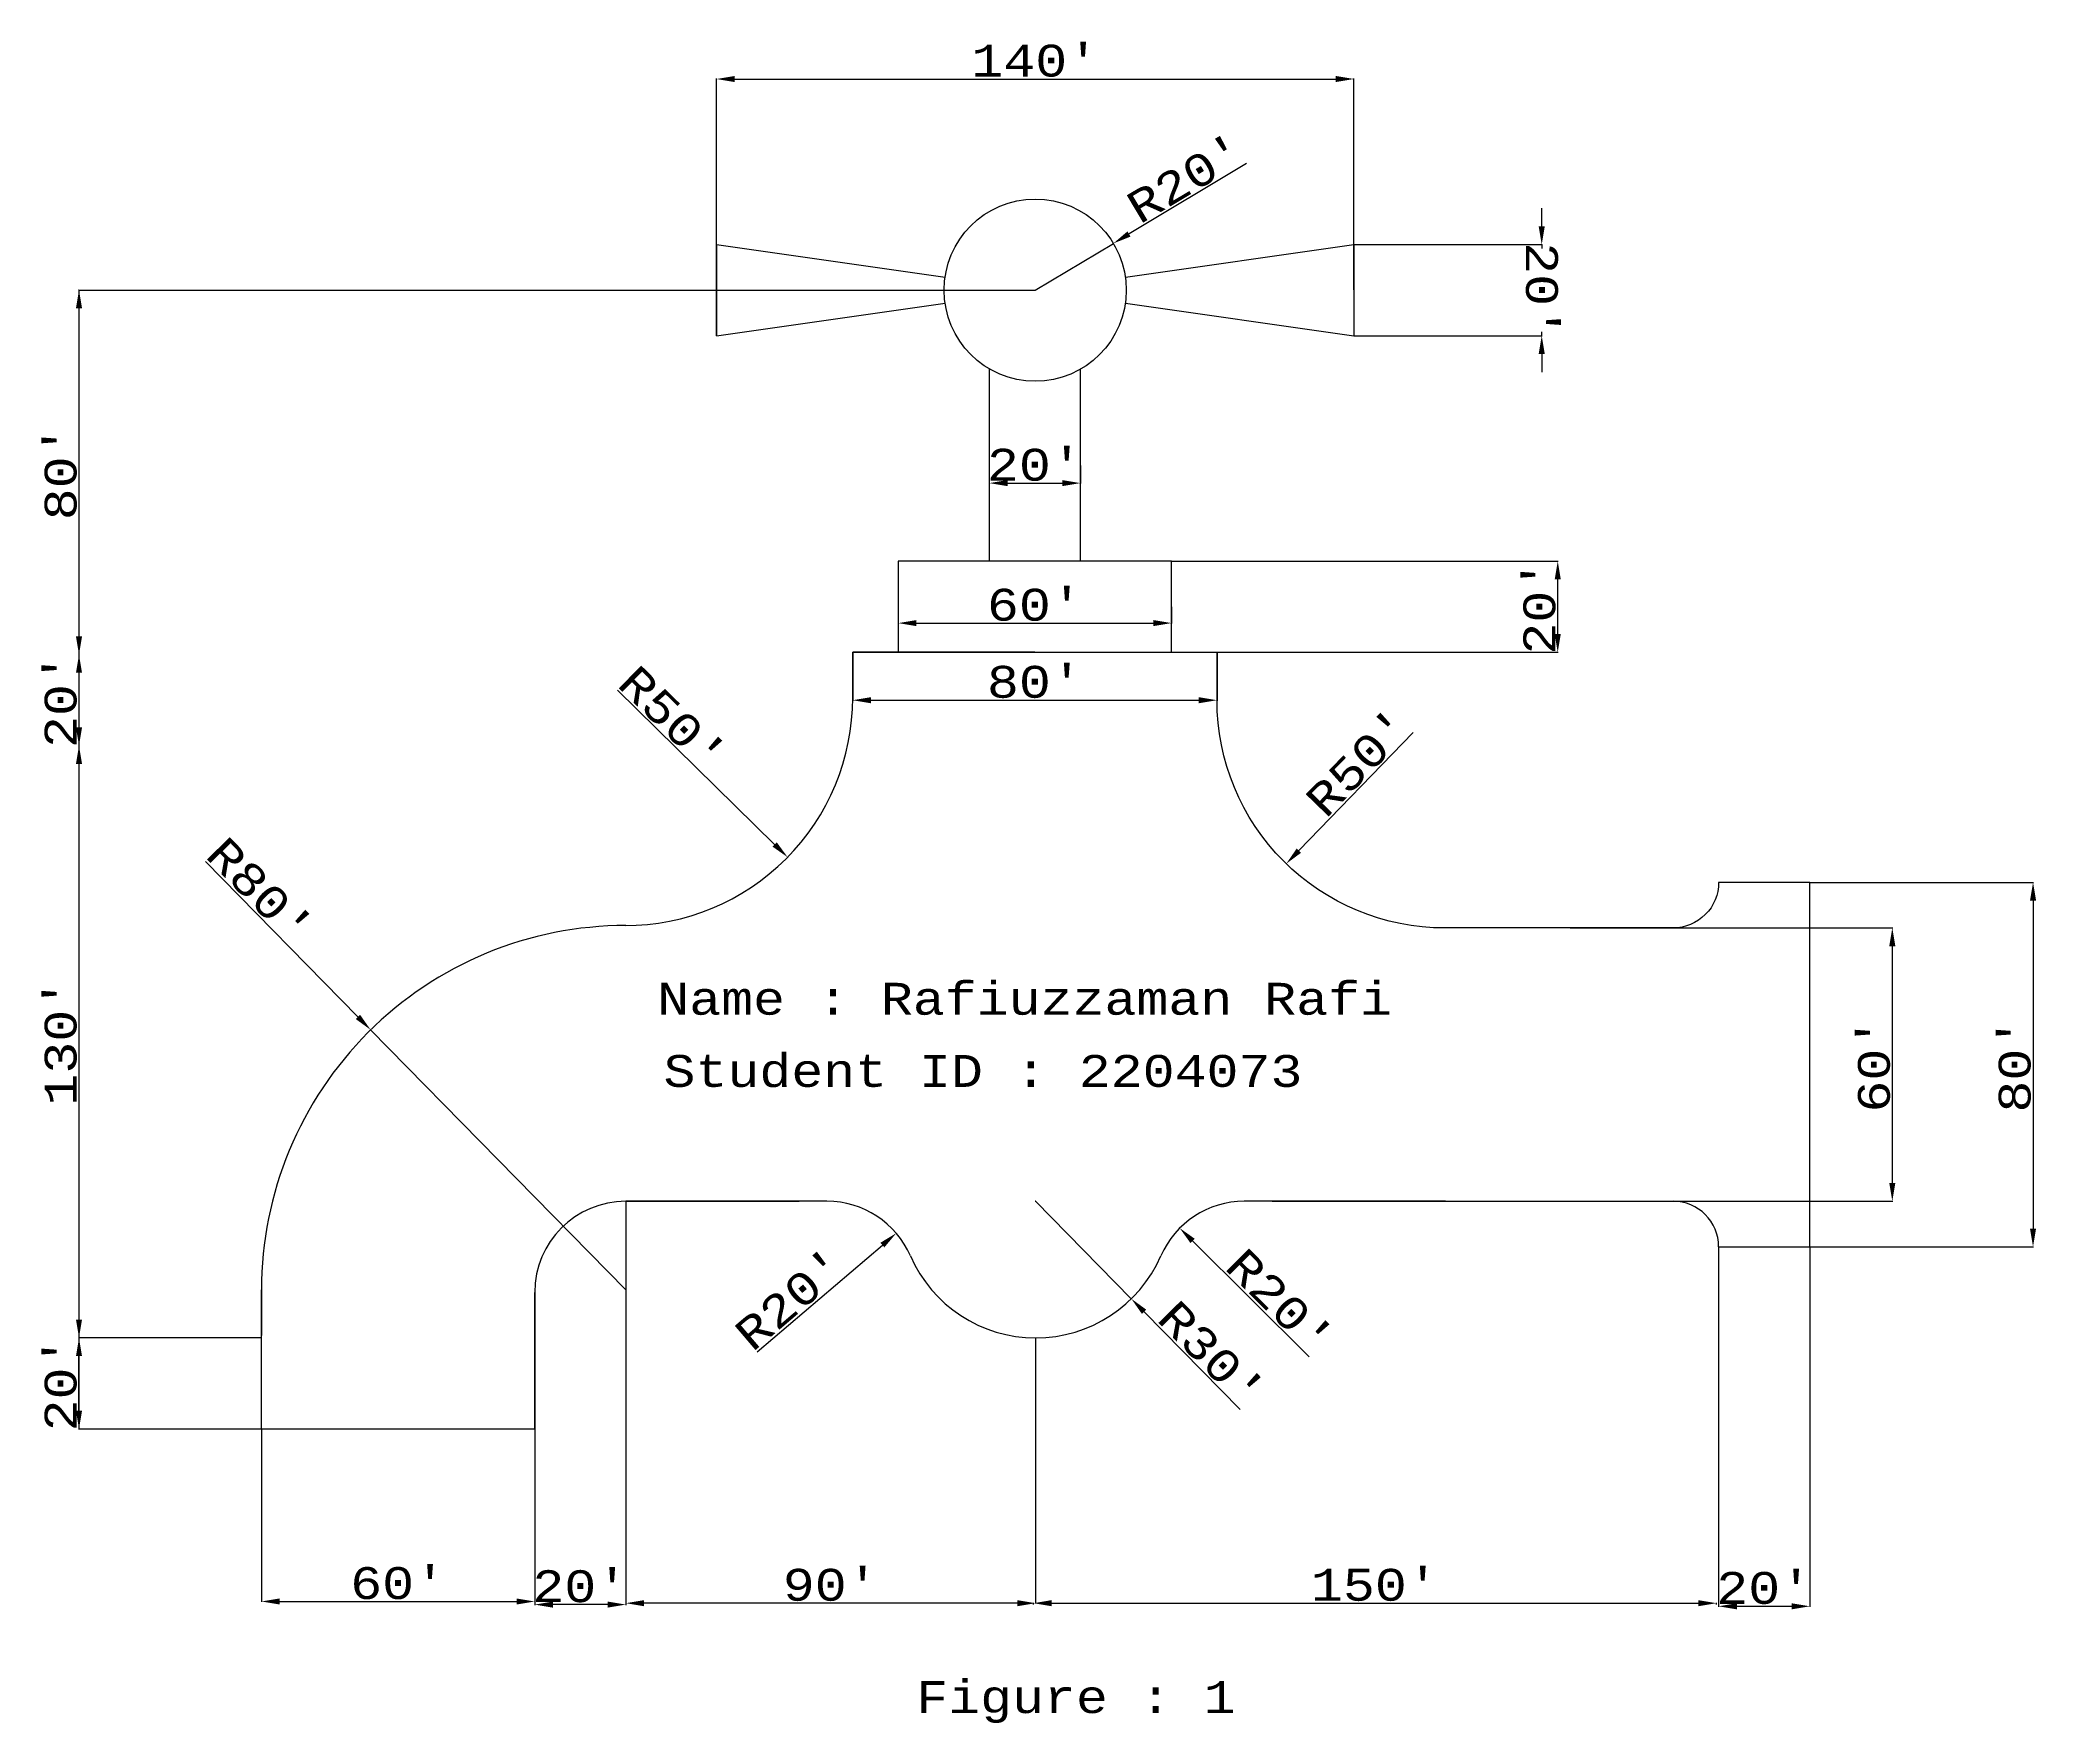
# Model space of a CAD drawing. Header units: millimetres. Extents: x 2647 to 7908, y -1264 to 3170.
import ezdxf

# ---------------------------------------------------------------- set-up
doc = ezdxf.new("R2010")
doc.units = ezdxf.units.MM
doc.styles.get("Standard").update_dxf_attribs({"font": 'Courier New.ttf', "height": 84})
doc.dimstyles.new('Annotative', dxfattribs={"dimscale": 0, "dimtxt": 6, "dimasz": 48, "dimexe": 1.25, "dimexo": 0.625, "dimtad": 1, "dimdec": 1, "dimlunit": 4, "dimtxsty": 'Standard', "dimcen": 0.09, "dimadec": 0, "dimazin": 0, "dimtfac": 1, "dimtdec": 1, "dimtmove": 0, "dimatfit": 3, "dimfxl": 1, "dimarcsym": 1})

# ---------------------------------------------------------------- blocks, each defined once
blk = doc.blocks.new('*D4')
at = {"color": 0, "lineweight": -2, "transparency": 16777216}
for p, q in [((4430.1, 2511.9), (4430.1, 3068.8)), ((4478.1, 3067.5), (6062.1, 3067.5)), ((6110.1, 2511.9), (6110.1, 3068.8))]:
    blk.add_line(p, q, dxfattribs=at)
at = {"color": 0, "transparency": 16777216}
for points in [[(4478.1, 3075.5), (4478.1, 3059.5), (4430.1, 3067.5)], [(6062.1, 3075.5), (6062.1, 3059.5), (6110.1, 3067.5)]]:
    blk.add_solid(points, dxfattribs=at)
at = {"layer": 'Defpoints', "color": 0, "transparency": 16777216}
for p in [(6110.1, 3067.5), (4430.1, 2511.3), (6110.1, 2511.3)]:
    blk.add_point(p, dxfattribs=at)
at = {"color": 0, "transparency": 16777216, "insert": (5270.1, 3115.3), "char_height": 84, "attachment_point": 5}
blk.add_mtext("140'", dxfattribs=at)
blk = doc.blocks.new('*D5')
at = {"color": 0, "lineweight": -2, "transparency": 16777216}
for p, q in [((6604.8, 2679.3), (6604.8, 2727.3)), ((6110.7, 2631.3), (6606.1, 2631.3)), ((6604.8, 2631.3), (6604.8, 2620.8)), ((6110.7, 2391.3), (6606.1, 2391.3)), ((6604.8, 2391.3), (6604.8, 2401.7)), ((6604.8, 2343.3), (6604.8, 2295.3))]:
    blk.add_line(p, q, dxfattribs=at)
at = {"color": 0, "transparency": 16777216}
for points in [[(6596.8, 2679.3), (6612.8, 2679.3), (6604.8, 2631.3)], [(6596.8, 2343.3), (6612.8, 2343.3), (6604.8, 2391.3)]]:
    blk.add_solid(points, dxfattribs=at)
at = {"layer": 'Defpoints', "color": 0, "transparency": 16777216}
for p in [(6110.1, 2631.3), (6110.1, 2391.3), (6604.8, 2391.3)]:
    blk.add_point(p, dxfattribs=at)
at = {"color": 0, "transparency": 16777216, "insert": (6604.8, 2511.3), "char_height": 84, "attachment_point": 5, "rotation": 270}
blk.add_mtext("20'", dxfattribs=at)
blk = doc.blocks.new('*D6')
at = {"color": 0, "lineweight": -2, "transparency": 16777216}
for p, q in [((2749.5, 2511.3), (2748.8, 2511.3)), ((2750.1, 2463.3), (2750.1, 1599.3)), ((2749.5, 1551.3), (2748.8, 1551.3))]:
    blk.add_line(p, q, dxfattribs=at)
at = {"color": 0, "transparency": 16777216}
for points in [[(2742.1, 2463.3), (2758.1, 2463.3), (2750.1, 2511.3)], [(2742.1, 1599.3), (2758.1, 1599.3), (2750.1, 1551.3)]]:
    blk.add_solid(points, dxfattribs=at)
at = {"layer": 'Defpoints', "color": 0, "transparency": 16777216}
for p in [(2750.1, 2511.3), (2750.1, 1551.3), (2750.1, 1551.3)]:
    blk.add_point(p, dxfattribs=at)
at = {"color": 0, "transparency": 16777216, "insert": (2702.3, 2031.3), "char_height": 84, "attachment_point": 5, "rotation": 90}
blk.add_mtext("80'", dxfattribs=at)
blk = doc.blocks.new('*D7')
at = {"color": 0, "lineweight": -2, "transparency": 16777216}
for p, q in [((5629.7, 1797.3), (6648.2, 1797.3)), ((6647, 1605.3), (6647, 1749.3)), ((5629.7, 1557.3), (6648.2, 1557.3))]:
    blk.add_line(p, q, dxfattribs=at)
at = {"color": 0, "transparency": 16777216}
for points in [[(6639, 1749.3), (6655, 1749.3), (6647, 1797.3)], [(6639, 1605.3), (6655, 1605.3), (6647, 1557.3)]]:
    blk.add_solid(points, dxfattribs=at)
at = {"layer": 'Defpoints', "color": 0, "transparency": 16777216}
for p in [(5629.1, 1797.3), (6647, 1797.3), (5629.1, 1557.3)]:
    blk.add_point(p, dxfattribs=at)
at = {"color": 0, "transparency": 16777216, "insert": (6599.2, 1677.3), "char_height": 84, "attachment_point": 5, "rotation": 90}
blk.add_mtext("20'", dxfattribs=at)
blk = doc.blocks.new('*D8')
at = {"color": 0, "lineweight": -2, "transparency": 16777216}
for p, q in [((5149.1, 2050), (5149.1, 2001.6)), ((5197.1, 2002.9), (5341.1, 2002.9)), ((5389.1, 2049.4), (5389.1, 2001.6))]:
    blk.add_line(p, q, dxfattribs=at)
at = {"color": 0, "transparency": 16777216}
for points in [[(5197.1, 2010.9), (5197.1, 1994.9), (5149.1, 2002.9)], [(5341.1, 2010.9), (5341.1, 1994.9), (5389.1, 2002.9)]]:
    blk.add_solid(points, dxfattribs=at)
at = {"layer": 'Defpoints', "color": 0, "transparency": 16777216}
for p in [(5149.1, 2050.6), (5389.1, 2050.1), (5389.1, 2002.9)]:
    blk.add_point(p, dxfattribs=at)
at = {"color": 0, "transparency": 16777216, "insert": (5269.1, 2050.7), "char_height": 84, "attachment_point": 5}
blk.add_mtext("20'", dxfattribs=at)
blk = doc.blocks.new('*D9')
at = {"color": 0, "lineweight": -2, "transparency": 16777216}
for p, q in [((4909.1, 1676.6), (4909.1, 1632.9)), ((4957.1, 1634.1), (5581.1, 1634.1)), ((5629.1, 1676.6), (5629.1, 1632.9))]:
    blk.add_line(p, q, dxfattribs=at)
at = {"color": 0, "transparency": 16777216}
for points in [[(4957.1, 1642.1), (4957.1, 1626.1), (4909.1, 1634.1)], [(5581.1, 1642.1), (5581.1, 1626.1), (5629.1, 1634.1)]]:
    blk.add_solid(points, dxfattribs=at)
at = {"layer": 'Defpoints', "color": 0, "transparency": 16777216}
for p in [(4909.1, 1677.3), (5629.1, 1677.3), (5629.1, 1634.1)]:
    blk.add_point(p, dxfattribs=at)
at = {"color": 0, "transparency": 16777216, "insert": (5269.1, 1681.9), "char_height": 84, "attachment_point": 5}
blk.add_mtext("60'", dxfattribs=at)
blk = doc.blocks.new('*D11')
at = {"color": 0, "lineweight": -2, "transparency": 16777216}
for p, q in [((2749.5, 1551.3), (2751.3, 1551.3)), ((2750.1, 1503.3), (2750.1, 1359.3)), ((2750, 1311.3), (2751.3, 1311.3))]:
    blk.add_line(p, q, dxfattribs=at)
at = {"color": 0, "transparency": 16777216}
for points in [[(2742.1, 1503.3), (2758.1, 1503.3), (2750.1, 1551.3)], [(2742.1, 1359.3), (2758.1, 1359.3), (2750.1, 1311.3)]]:
    blk.add_solid(points, dxfattribs=at)
at = {"layer": 'Defpoints', "color": 0, "transparency": 16777216}
for p in [(2748.8, 1551.3), (2749.4, 1311.3), (2750.1, 1311.3)]:
    blk.add_point(p, dxfattribs=at)
at = {"color": 0, "transparency": 16777216, "insert": (2702.3, 1431.3), "char_height": 84, "attachment_point": 5, "rotation": 90}
blk.add_mtext("20'", dxfattribs=at)
blk = doc.blocks.new('*D12')
at = {"color": 0, "lineweight": -2, "transparency": 16777216}
for p, q in [((2750.7, 1311.3), (2748.8, 1311.3)), ((2750.1, 1263.3), (2750.1, -200.7)), ((2750.7, -248.7), (2748.8, -248.7))]:
    blk.add_line(p, q, dxfattribs=at)
at = {"color": 0, "transparency": 16777216}
for points in [[(2742.1, 1263.3), (2758.1, 1263.3), (2750.1, 1311.3)], [(2742.1, -200.7), (2758.1, -200.7), (2750.1, -248.7)]]:
    blk.add_solid(points, dxfattribs=at)
at = {"layer": 'Defpoints', "color": 0, "transparency": 16777216}
for p in [(2751.3, 1311.3), (2750.1, -248.7), (2751.3, -248.7)]:
    blk.add_point(p, dxfattribs=at)
at = {"color": 0, "transparency": 16777216, "insert": (2702.3, 531.3), "char_height": 84, "attachment_point": 5, "rotation": 90}
blk.add_mtext("130'", dxfattribs=at)
blk = doc.blocks.new('*D15')
at = {"color": 0, "lineweight": -2, "transparency": 16777216}
for p, q in [((3230.5, -249.1), (2748.8, -249.1)), ((2750.1, -441.1), (2750.1, -297.1)), ((3230.5, -489.1), (2748.8, -489.1))]:
    blk.add_line(p, q, dxfattribs=at)
at = {"color": 0, "transparency": 16777216}
for points in [[(2742.1, -297.1), (2758.1, -297.1), (2750.1, -249.1)], [(2742.1, -441.1), (2758.1, -441.1), (2750.1, -489.1)]]:
    blk.add_solid(points, dxfattribs=at)
at = {"layer": 'Defpoints', "color": 0, "transparency": 16777216}
for p in [(2750.1, -249.1), (3231.1, -249.1), (3231.1, -489.1)]:
    blk.add_point(p, dxfattribs=at)
at = {"color": 0, "transparency": 16777216, "insert": (2702.3, -369.1), "char_height": 84, "attachment_point": 5, "rotation": 90}
blk.add_mtext("20'", dxfattribs=at)
blk = doc.blocks.new('*D16')
at = {"color": 0, "lineweight": -2, "transparency": 16777216}
for p, q in [((3083.1, 1006.3), (3485, 596.7)), ((4191.1, -122.7), (3518.7, 562.4))]:
    blk.add_line(p, q, dxfattribs=at)
at = {"color": 0, "transparency": 16777216}
blk.add_solid([(3490.8, 602.3), (3479.3, 591.1), (3518.7, 562.4)], dxfattribs=at)
at = {"layer": 'Defpoints', "color": 0, "transparency": 16777216}
for p in [(3518.7, 562.4), (4191.1, -122.7)]:
    blk.add_point(p, dxfattribs=at)
at = {"color": 0, "transparency": 16777216, "insert": (3227, 928), "char_height": 84, "attachment_point": 5, "rotation": 314.4619}
blk.add_mtext("R80'", dxfattribs=at)
blk = doc.blocks.new('*D17')
at = {"color": 0, "lineweight": -2, "transparency": 16777216}
blk.add_line((4168.8, 1457.2), (4583.3, 1050.9), dxfattribs=at)
at = {"color": 0, "transparency": 16777216}
blk.add_solid([(4588.9, 1056.6), (4577.7, 1045.2), (4617.6, 1017.3)], dxfattribs=at)
at = {"layer": 'Defpoints', "color": 0, "transparency": 16777216}
for p in [(4189.1, 1437.3), (4617.6, 1017.3)]:
    blk.add_point(p, dxfattribs=at)
at = {"color": 0, "transparency": 16777216, "insert": (4314.1, 1381.7), "char_height": 84, "attachment_point": 5, "rotation": 315.5758}
blk.add_mtext("R50'", dxfattribs=at)
blk = doc.blocks.new('*D18')
at = {"color": 0, "lineweight": -2, "transparency": 16777216}
for p, q in [((5271.1, 110.9), (5523.3, -146)), ((5810, -438), (5556.9, -180.2))]:
    blk.add_line(p, q, dxfattribs=at)
at = {"color": 0, "transparency": 16777216}
blk.add_solid([(5562.6, -174.6), (5551.2, -185.8), (5523.3, -146)], dxfattribs=at)
at = {"layer": 'Defpoints', "color": 0, "transparency": 16777216}
for p in [(5271.1, 110.9), (5523.3, -146)]:
    blk.add_point(p, dxfattribs=at)
at = {"color": 0, "transparency": 16777216, "insert": (5734.4, -292.8), "char_height": 84, "attachment_point": 5, "rotation": 314.4685}
blk.add_mtext("R30'", dxfattribs=at)
blk = doc.blocks.new('*D19')
at = {"color": 0, "lineweight": -2, "transparency": 16777216}
blk.add_line((4537.6, -285.6), (4867.2, -4.5), dxfattribs=at)
at = {"color": 0, "transparency": 16777216}
blk.add_solid([(4862.1, 1.6), (4872.4, -10.6), (4903.8, 26.7)], dxfattribs=at)
at = {"layer": 'Defpoints', "color": 0, "transparency": 16777216}
for p in [(4903.8, 26.7), (4721.2, -129.1)]:
    blk.add_point(p, dxfattribs=at)
at = {"color": 0, "transparency": 16777216, "insert": (4625.7, -147.6), "char_height": 84, "attachment_point": 5, "rotation": 40.4632}
blk.add_mtext("R20'", dxfattribs=at)
blk = doc.blocks.new('*D20')
at = {"color": 0, "lineweight": -2, "transparency": 16777216}
blk.add_line((5992, -299.2), (5684.9, 6.3), dxfattribs=at)
at = {"color": 0, "transparency": 16777216}
blk.add_solid([(5690.5, 12), (5679.2, 0.7), (5650.8, 40.2)], dxfattribs=at)
at = {"layer": 'Defpoints', "color": 0, "transparency": 16777216}
for p in [(5650.8, 40.2), (5821, -129.1)]:
    blk.add_point(p, dxfattribs=at)
at = {"color": 0, "transparency": 16777216, "insert": (5914.7, -154.8), "char_height": 84, "attachment_point": 5, "rotation": 315.152}
blk.add_mtext("R20'", dxfattribs=at)
blk = doc.blocks.new('*D22')
at = {"color": 0, "lineweight": -2, "transparency": 16777216}
for p, q in [((5827.2, 2844.7), (5517.2, 2659.2)), ((5270.1, 2511.3), (5476, 2634.5))]:
    blk.add_line(p, q, dxfattribs=at)
at = {"color": 0, "transparency": 16777216}
blk.add_solid([(5513.1, 2666), (5521.3, 2652.3), (5476, 2634.5)], dxfattribs=at)
at = {"layer": 'Defpoints', "color": 0, "transparency": 16777216}
for p in [(5476, 2634.5), (5270.1, 2511.3)]:
    blk.add_point(p, dxfattribs=at)
at = {"color": 0, "transparency": 16777216, "insert": (5668.2, 2805.3), "char_height": 84, "attachment_point": 5, "rotation": 30.8978}
blk.add_mtext("R20'", dxfattribs=at)
blk = doc.blocks.new('*D23')
at = {"color": 0, "lineweight": -2, "transparency": 16777216}
for p, q in [((6679.4, 830.9), (7530, 830.9)), ((7528.7, 782.9), (7528.7, 158.9)), ((6679.4, 110.9), (7530, 110.9))]:
    blk.add_line(p, q, dxfattribs=at)
at = {"color": 0, "transparency": 16777216}
for points in [[(7520.7, 782.9), (7536.7, 782.9), (7528.7, 830.9)], [(7520.7, 158.9), (7536.7, 158.9), (7528.7, 110.9)]]:
    blk.add_solid(points, dxfattribs=at)
at = {"layer": 'Defpoints', "color": 0, "transparency": 16777216}
for p in [(6678.7, 830.9), (6678.7, 110.9), (7528.7, 110.9)]:
    blk.add_point(p, dxfattribs=at)
at = {"color": 0, "transparency": 16777216, "insert": (7480.9, 470.9), "char_height": 84, "attachment_point": 5, "rotation": 90}
blk.add_mtext("60'", dxfattribs=at)
blk = doc.blocks.new('*D24')
at = {"color": 0, "lineweight": -2, "transparency": 16777216}
for p, q in [((7311.7, 950.9), (7900.8, 950.9)), ((7899.6, 902.9), (7899.6, 38.9)), ((7311.7, -9.1), (7900.8, -9.1))]:
    blk.add_line(p, q, dxfattribs=at)
at = {"color": 0, "transparency": 16777216}
for points in [[(7891.6, 902.9), (7907.6, 902.9), (7899.6, 950.9)], [(7891.6, 38.9), (7907.6, 38.9), (7899.6, -9.1)]]:
    blk.add_solid(points, dxfattribs=at)
at = {"layer": 'Defpoints', "color": 0, "transparency": 16777216}
for p in [(7311.1, 950.9), (7311.1, -9.1), (7899.6, -9.1)]:
    blk.add_point(p, dxfattribs=at)
at = {"color": 0, "transparency": 16777216, "insert": (7851.7, 470.9), "char_height": 84, "attachment_point": 5, "rotation": 90}
blk.add_mtext("80'", dxfattribs=at)
blk = doc.blocks.new('*D25')
at = {"color": 0, "lineweight": -2, "transparency": 16777216}
for p, q in [((3231.1, -489.7), (3231.1, -944.7)), ((3951.1, -489.7), (3951.1, -944.7)), ((3279.1, -943.5), (3903.1, -943.5))]:
    blk.add_line(p, q, dxfattribs=at)
at = {"color": 0, "transparency": 16777216}
for points in [[(3279.1, -935.5), (3279.1, -951.5), (3231.1, -943.5)], [(3903.1, -935.5), (3903.1, -951.5), (3951.1, -943.5)]]:
    blk.add_solid(points, dxfattribs=at)
at = {"layer": 'Defpoints', "color": 0, "transparency": 16777216}
for p in [(3231.1, -489.1), (3951.1, -489.1), (3951.1, -943.5)]:
    blk.add_point(p, dxfattribs=at)
at = {"color": 0, "transparency": 16777216, "insert": (3591.1, -895.6), "char_height": 84, "attachment_point": 5}
blk.add_mtext("60'", dxfattribs=at)
blk = doc.blocks.new('*D26')
at = {"color": 0, "lineweight": -2, "transparency": 16777216}
for p, q in [((4191.1, 110.3), (4191.1, -953)), ((3951.1, -129.7), (3951.1, -953)), ((4143.1, -951.7), (3999.1, -951.7))]:
    blk.add_line(p, q, dxfattribs=at)
at = {"color": 0, "transparency": 16777216}
for points in [[(3999.1, -943.7), (3999.1, -959.7), (3951.1, -951.7)], [(4143.1, -943.7), (4143.1, -959.7), (4191.1, -951.7)]]:
    blk.add_solid(points, dxfattribs=at)
at = {"layer": 'Defpoints', "color": 0, "transparency": 16777216}
for p in [(4191.1, 110.9), (3951.1, -129.1), (3951.1, -951.7)]:
    blk.add_point(p, dxfattribs=at)
at = {"color": 0, "transparency": 16777216, "insert": (4071.1, -903.9), "char_height": 84, "attachment_point": 5}
blk.add_mtext("20'", dxfattribs=at)
blk = doc.blocks.new('*D28')
at = {"color": 0, "lineweight": -2, "transparency": 16777216}
for p, q in [((5265.1, -951.5), (5265.1, -946.7)), ((7065.1, -951.5), (7065.1, -946.7)), ((5313.1, -948), (7017.1, -948))]:
    blk.add_line(p, q, dxfattribs=at)
at = {"color": 0, "transparency": 16777216}
for points in [[(5313.1, -940), (5313.1, -956), (5265.1, -948)], [(7017.1, -940), (7017.1, -956), (7065.1, -948)]]:
    blk.add_solid(points, dxfattribs=at)
at = {"layer": 'Defpoints', "color": 0, "transparency": 16777216}
for p in [(5265.1, -952.1), (7065.1, -948), (7065.1, -952.1)]:
    blk.add_point(p, dxfattribs=at)
at = {"color": 0, "transparency": 16777216, "insert": (6165.1, -900.1), "char_height": 84, "attachment_point": 5}
blk.add_mtext("150'", dxfattribs=at)
blk = doc.blocks.new('*D29')
at = {"color": 0, "lineweight": -2, "transparency": 16777216}
for p, q in [((7071.1, -9.7), (7071.1, -957.5)), ((7311.1, -9.7), (7311.1, -957.5)), ((7119.1, -956.2), (7263.1, -956.2))]:
    blk.add_line(p, q, dxfattribs=at)
at = {"color": 0, "transparency": 16777216}
for points in [[(7119.1, -948.2), (7119.1, -964.2), (7071.1, -956.2)], [(7263.1, -948.2), (7263.1, -964.2), (7311.1, -956.2)]]:
    blk.add_solid(points, dxfattribs=at)
at = {"layer": 'Defpoints', "color": 0, "transparency": 16777216}
for p in [(7071.1, -9.1), (7311.1, -9.1), (7311.1, -956.2)]:
    blk.add_point(p, dxfattribs=at)
at = {"color": 0, "transparency": 16777216, "insert": (7191.1, -908.4), "char_height": 84, "attachment_point": 5}
blk.add_mtext("20'", dxfattribs=at)
blk = doc.blocks.new('*D31')
at = {"color": 0, "lineweight": -2, "transparency": 16777216}
blk.add_line((6266.4, 1345.7), (5964.9, 1034.6), dxfattribs=at)
at = {"color": 0, "transparency": 16777216}
blk.add_solid([(5959.1, 1040.2), (5970.6, 1029), (5931.5, 1000.1)], dxfattribs=at)
at = {"layer": 'Defpoints', "color": 0, "transparency": 16777216}
for p in [(6349.1, 1430.9), (5931.5, 1000.1)]:
    blk.add_point(p, dxfattribs=at)
at = {"color": 0, "transparency": 16777216, "insert": (6123.1, 1266.5), "char_height": 84, "attachment_point": 5, "rotation": 45.89}
blk.add_mtext("R50'", dxfattribs=at)
blk = doc.blocks.new('*D32')
at = {"color": 0, "lineweight": -2, "transparency": 16777216}
for p, q in [((4789.1, 1556.6), (4789.1, 1429.7)), ((5749.1, 1556.6), (5749.1, 1429.7)), ((4837.1, 1430.9), (5701.1, 1430.9))]:
    blk.add_line(p, q, dxfattribs=at)
at = {"color": 0, "transparency": 16777216}
for points in [[(4837.1, 1438.9), (4837.1, 1422.9), (4789.1, 1430.9)], [(5701.1, 1438.9), (5701.1, 1422.9), (5749.1, 1430.9)]]:
    blk.add_solid(points, dxfattribs=at)
at = {"layer": 'Defpoints', "color": 0, "transparency": 16777216}
for p in [(4789.1, 1557.3), (5749.1, 1557.3), (5749.1, 1430.9)]:
    blk.add_point(p, dxfattribs=at)
at = {"color": 0, "transparency": 16777216, "insert": (5269.1, 1478.8), "char_height": 84, "attachment_point": 5}
blk.add_mtext("80'", dxfattribs=at)
blk = doc.blocks.new('*D33')
at = {"color": 0, "lineweight": -2, "transparency": 16777216}
for p, q in [((4191.1, -249.7), (4191.1, -949.2)), ((5271.1, -249.7), (5271.1, -949.2)), ((5223.1, -948), (4239.1, -948))]:
    blk.add_line(p, q, dxfattribs=at)
at = {"color": 0, "transparency": 16777216}
for points in [[(4239.1, -940), (4239.1, -956), (4191.1, -948)], [(5223.1, -940), (5223.1, -956), (5271.1, -948)]]:
    blk.add_solid(points, dxfattribs=at)
at = {"layer": 'Defpoints', "color": 0, "transparency": 16777216}
for p in [(4191.1, -249.1), (5271.1, -249.1), (4191.1, -948)]:
    blk.add_point(p, dxfattribs=at)
at = {"color": 0, "transparency": 16777216, "insert": (4731.1, -900.1), "char_height": 84, "attachment_point": 5}
blk.add_mtext("90'", dxfattribs=at)

msp = doc.modelspace()

# ---------------------------------------------------------------- linework, layer by layer
for p, q in [((4430.08, 2511.27), (4430.08, 2631.27)), ((4430.08, 2631.27), (4430.08, 2391.27)), ((4430.08, 2391.27), (4430.08, 2631.27)), ((4430.08, 2631.27), (5032.49, 2545.21)), ((5507.67, 2545.21), (6110.08, 2631.27)), ((6110.08, 2631.27), (6110.08, 2391.27)), ((2750.08, 2511.27), (2750.08, -488.73)), ((2750.08, 2511.27), (5270.08, 2511.27)), ((4430.08, 2391.27), (5032.49, 2477.33)), ((5507.67, 2477.33), (6110.08, 2391.27)), ((5149.08, 2304.01), (5149.08, 1797.27)), ((5389.08, 1797.27), (5389.08, 2302.85)), ((5629.08, 1797.27), (4909.08, 1797.27)), ((4909.08, 1797.27), (4909.08, 1557.27)), ((5629.08, 1557.27), (5629.08, 1797.27)), ((5269.08, 1557.27), (4789.08, 1557.27)), ((4789.08, 1557.27), (5749.08, 1557.27)), ((4789.08, 1557.27), (5269.08, 1557.27)), ((5269.08, 1557.27), (4909.08, 1557.27)), ((5269.08, 1557.27), (5629.08, 1557.27)), ((7311.08, 950.93), (7071.08, 950.93)), ((7311.08, -9.07), (7311.08, 950.93)), ((4191.08, 837.27), (4189.08, 837.27)), ((6951.08, 830.93), (6406.38, 830.93)), ((4191.08, 110.93), (4191.08, 110.93)), ((4191.08, 110.93), (4647.54, 110.93)), ((4721.17, 110.93), (4191.08, 110.93)), ((5270.08, 110.93), (5271.08, 110.93)), ((5271.08, 110.93), (5270.08, 110.93)), ((6351.08, 110.93), (5820.99, 110.93)), ((5894.62, 110.93), (6951.08, 110.93)), ((7071.08, -9.07), (7071.08, -9.07)), ((7071.08, -9.07), (7311.08, -9.07)), ((3231.08, -487.82), (3231.08, -122.73)), ((3951.08, -489.07), (3951.08, -129.07)), ((3951.08, -249.07), (3951.08, -242.73)), ((3951.08, -489.07), (3951.08, -249.07)), ((3231.08, -489.07), (3951.08, -489.07))]:
    msp.add_line(p, q)
for points in [[(4189.08, 837.27, 0.4142136), (4789.08, 1437.27), (4789.08, 1557.27)], [(7071.08, 950.93, -0.4142136), (6951.08, 830.93), (6349.08, 830.93, -0.4142136), (5749.08, 1430.93), (5749.08, 1557.27)], [(4191.08, 837.27), (4191.08, 837.27, 0.4142136), (3231.08, -122.73), (3231.08, -242.73)]]:
    msp.add_lwpolyline(points, format="xyb")
msp.add_circle((5270.08, 2511.27), 240)
for centre, radius, start, end in [((4191.08, -129.07), 240, 90, 180), ((4721.17, -129.07), 240, 23.57818, 90), ((5820.99, -129.07), 240, 90, 156.42182), ((6951.08, -9.07), 120, 0, 90), ((5271.08, 110.93), 360, 203.57818, 336.42182)]:
    msp.add_arc(centre, radius, start, end)

# ---------------------------------------------------------------- texts
at = {"char_height": 84, "attachment_point": 1}
for s, width, insert in [('Name : Rafiuzzaman Rafi', 2109.6811, (4273.94, 686.37)), ('Student ID : 2204073', 2010.7898, (4290.43, 496.26)), ('Figure : 1', 2488.7645, (4956.42, -1153.41))]:
    msp.add_mtext_dynamic_manual_height_columns(s, width=width, gutter_width=420, heights=[0], dxfattribs=dict(at, insert=insert))

# ---------------------------------------------------------------- dimensions: what is measured, and where the dimension line sits
for base, p1, p2, picture, middle in [((6110.08, 3067.51), (4430.08, 2511.27), (6110.08, 2511.27), '*D4', (5270.08, 3115.34)), ((5389.08, 2002.87), (5149.08, 2050.64), (5389.08, 2050.06), '*D8', (5269.08, 2050.7)), ((5629.08, 1634.12), (4909.08, 1677.27), (5629.08, 1677.27), '*D9', (5269.08, 1681.95)), ((5749.08, 1430.93), (4789.08, 1557.27), (5749.08, 1557.27), '*D32', (5269.08, 1478.77)), ((3951.08, -951.71), (4191.08, 110.93), (3951.08, -129.07), '*D26', (4071.08, -903.88)), ((7311.08, -956.21), (7071.08, -9.07), (7311.08, -9.07), '*D29', (7191.08, -908.38)), ((4191.08, -947.96), (5271.08, -249.07), (4191.08, -249.07), '*D33', (4731.08, -900.13)), ((3951.08, -943.47), (3231.08, -489.07), (3951.08, -489.07), '*D25', (3591.08, -895.64)), ((7065.08, -947.97), (5265.08, -952.09), (7065.08, -952.09), '*D28', (6165.08, -900.14))]:
    dim = msp.add_linear_dim(base=base, p1=p1, p2=p2, dimstyle='Annotative')
    dim.commit()
    dim.dimension.update_dxf_attribs({"geometry": picture, "text_midpoint": middle})
for center, mpoint, picture, middle in [((5270.08, 2511.27), (5476.02, 2634.52), '*D22', (5668.24, 2805.29)), ((5271.08, 110.93), (5523.27, -145.97), '*D18', (5734.38, -292.76))]:
    dim = msp.add_radius_dim(center=center, mpoint=mpoint, dimstyle='Annotative')
    dim.commit()
    dim.dimension.update_dxf_attribs({"geometry": picture, "text_midpoint": middle})
dim = msp.add_linear_dim(base=(6604.83, 2391.27), p1=(6110.08, 2631.27), p2=(6110.08, 2391.27), angle=90, dimstyle='Annotative')
dim.commit()
dim.dimension.update_dxf_attribs({"geometry": '*D5', "text_midpoint": (6604.83, 2511.27), "text_rotation": 270})
for base, p1, p2, picture, middle in [((2750.08, 1551.27), (2750.08, 2511.27), (2750.08, 1551.27), '*D6', (2702.25, 2031.27)), ((6646.99, 1797.27), (5629.08, 1557.27), (5629.08, 1797.27), '*D7', (6599.16, 1677.27)), ((2750.08, 1311.27), (2748.83, 1551.27), (2749.39, 1311.27), '*D11', (2702.25, 1431.27)), ((2750.08, -248.73), (2751.33, 1311.27), (2751.33, -248.73), '*D12', (2702.25, 531.27)), ((7899.58, -9.07), (7311.08, 950.93), (7311.08, -9.07), '*D24', (7851.75, 470.93)), ((7528.74, 110.93), (6678.73, 830.93), (6678.73, 110.93), '*D23', (7480.91, 470.93)), ((2750.08, -249.07), (3231.08, -489.07), (3231.08, -249.07), '*D15', (2702.25, -369.07))]:
    dim = msp.add_linear_dim(base=base, p1=p1, p2=p2, angle=90, dimstyle='Annotative')
    dim.commit()
    dim.dimension.update_dxf_attribs({"geometry": picture, "text_midpoint": middle})
for center, mpoint, picture, middle in [((4189.08, 1437.27), (4617.59, 1017.3), '*D17', (4280.62, 1347.56)), ((6349.08, 1430.93), (5931.46, 1000.13), '*D31', (6157.42, 1233.22)), ((4191.08, -122.73), (3518.66, 562.44), '*D16', (3192.82, 894.47)), ((4721.17, -129.07), (4903.77, 26.69), '*D19', (4656.78, -183.99)), ((5820.99, -129.07), (5650.83, 40.19), '*D20', (5880.99, -188.75))]:
    dim = msp.add_radius_dim(center=center, mpoint=mpoint, dimstyle='Annotative')
    dim.commit()
    dim.dimension.update_dxf_attribs({"geometry": picture, "text_midpoint": middle, "dimtype": 164})

doc.saveas('drawing.dxf')
